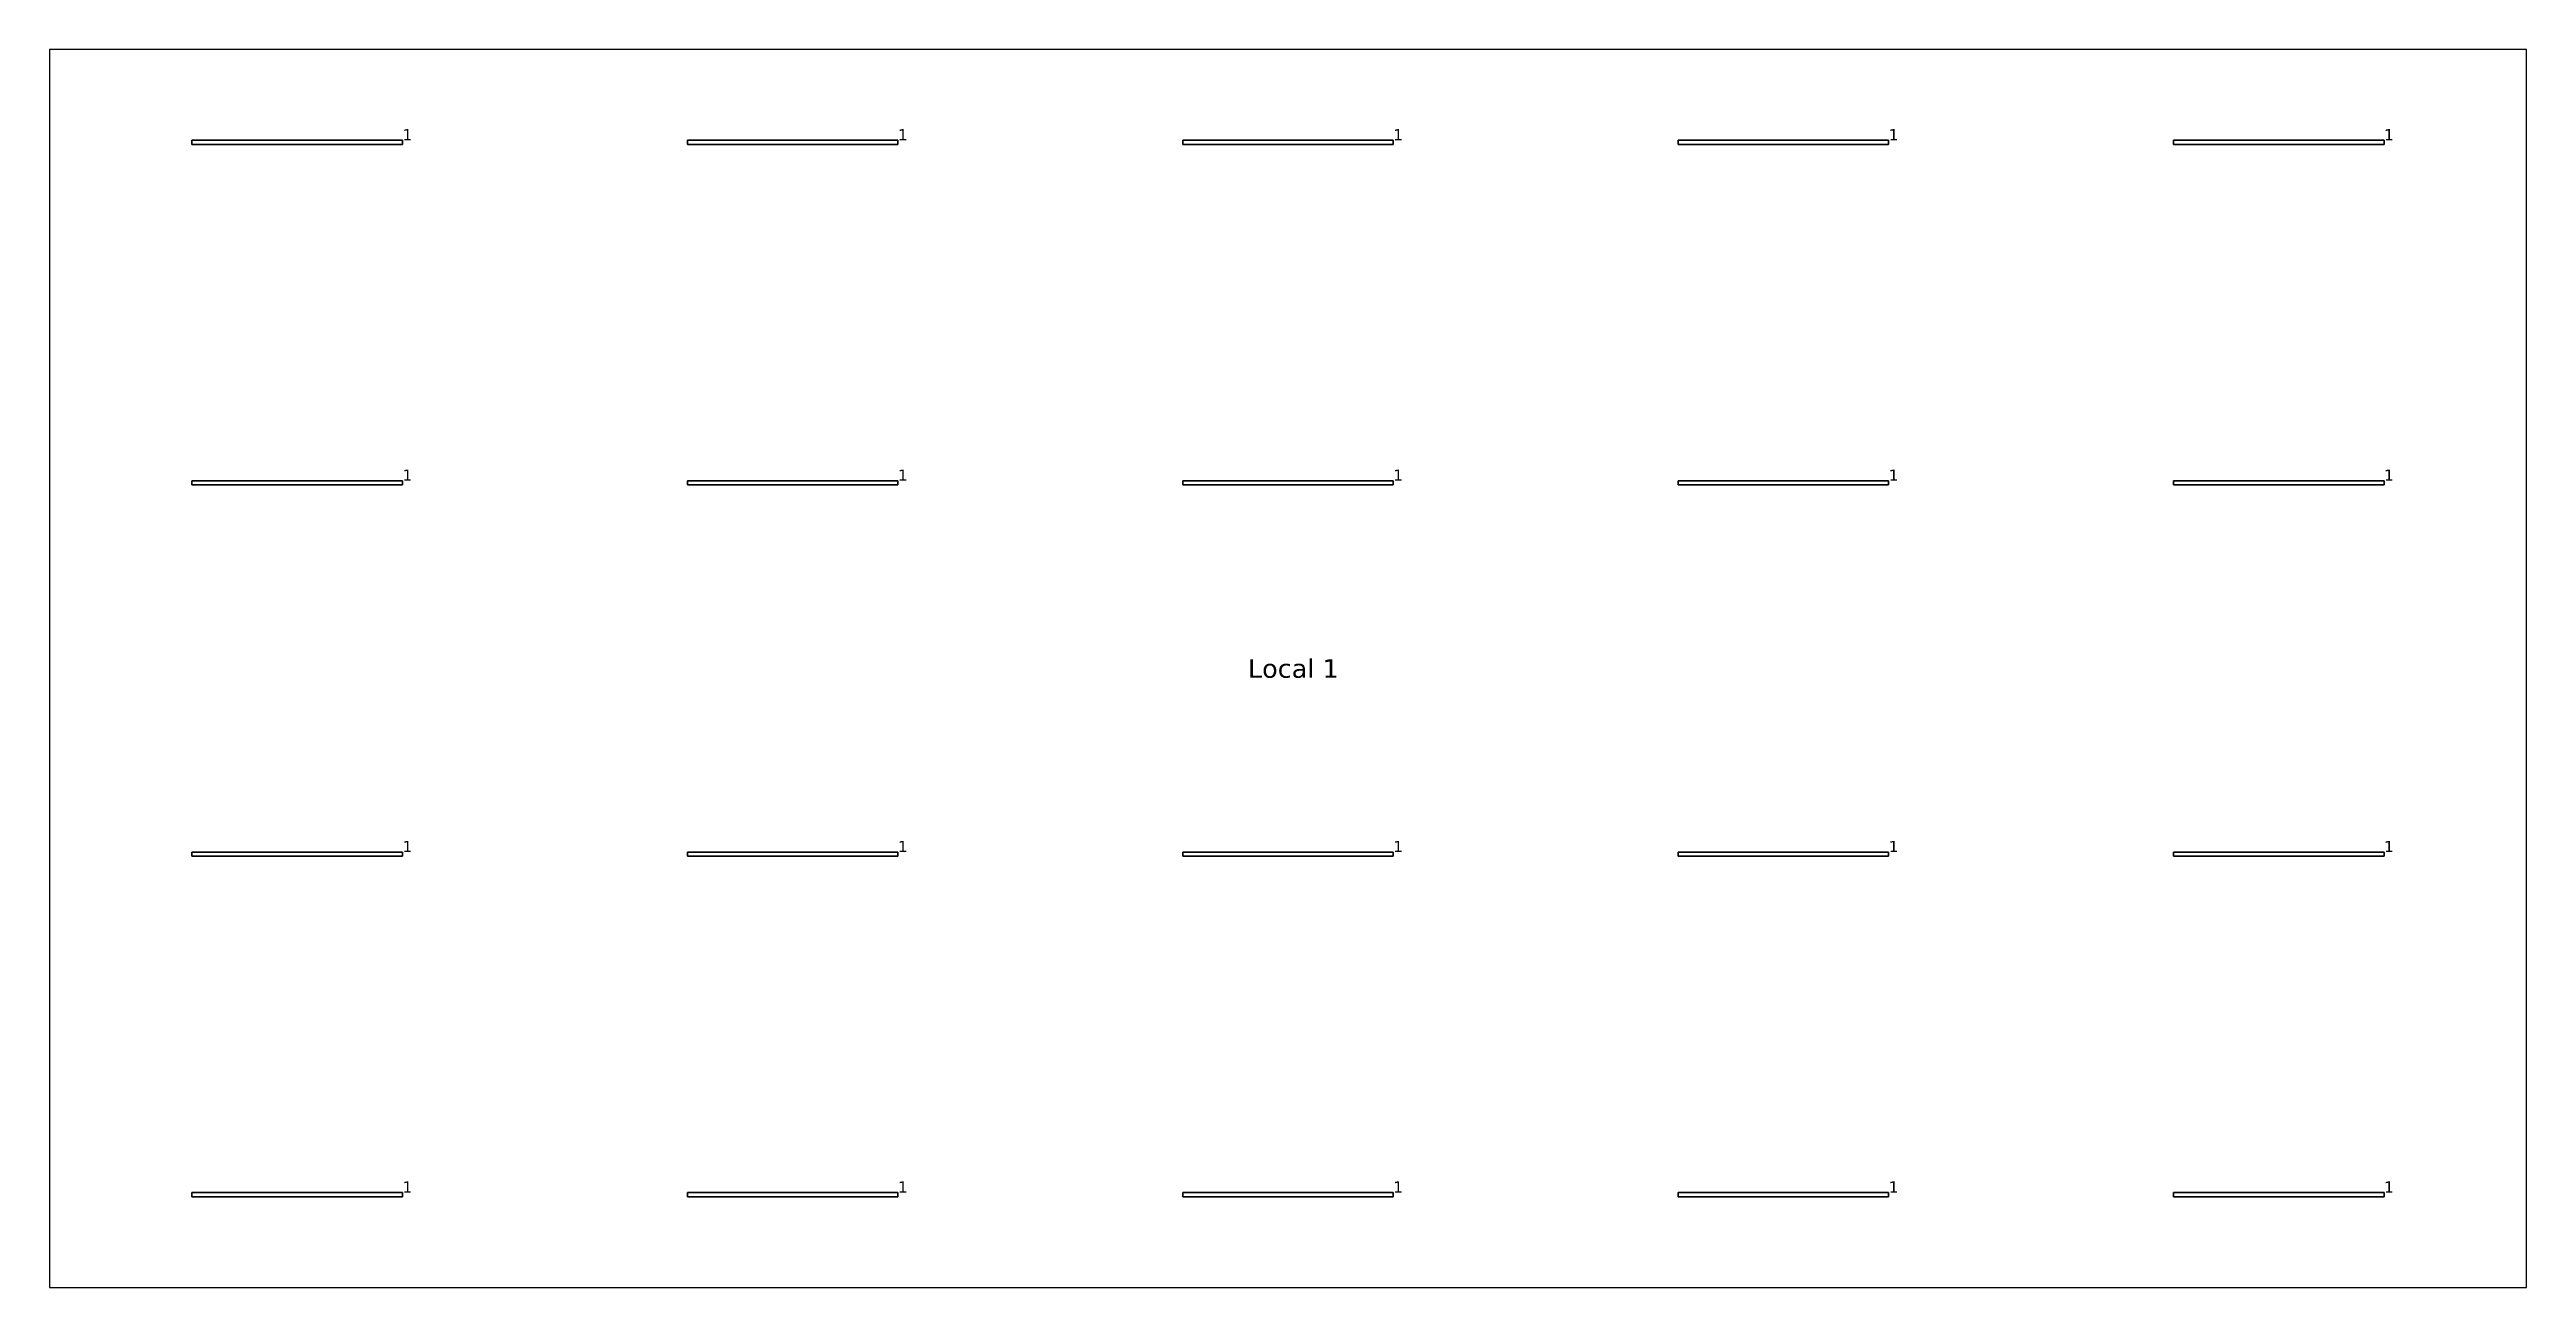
# Model space of a CAD drawing. Header units: inches. Extents: x 0 to 66.5, y 0 to 20.
# Drawn here: x 0 to 40, y 0 to 20 of the extents above; entities that cross this region are included whole.
import ezdxf

# ---------------------------------------------------------------- set-up
doc = ezdxf.new("R2010")
doc.units = ezdxf.units.IN
doc.header["$MEASUREMENT"] = 0
for name, color, linetype, true_color in [('DLX_CONT', 7, 'Continuous', 0x969696), ('DLX_DESC', 7, 'Continuous', 0x969696), ('DLX_LUM', 7, 'Continuous', 0xffd400), ('DLX_LUMKEY_IDX', 7, 'Continuous', 0x969696)]:
    doc.layers.add(name, color=color, linetype=linetype, true_color=true_color)
doc.styles.add('TableTextStyle', font='')
doc.styles.get('TableTextStyle').set_extended_font_data('VERDANA.TTF')

msp = doc.modelspace()

# ---------------------------------------------------------------- texts
at = {"layer": 'DLX_DESC', "style": 'TableTextStyle'}
msp.add_text('Local 1', height=0.3, dxfattribs=at).set_placement((19.353, 9.85))
at = {"layer": 'DLX_LUMKEY_IDX', "style": 'TableTextStyle'}
for p in [(5.7, 18.534), (13.7, 18.534), (21.7, 18.534), (29.7, 18.534), (37.7, 18.534), (5.7, 13.034), (13.7, 13.034), (21.7, 13.034), (29.7, 13.034), (37.7, 13.034), (5.7, 7.034), (13.7, 7.034), (21.7, 7.034), (29.7, 7.034), (37.7, 7.034), (5.7, 1.534), (13.7, 1.534), (21.7, 1.534), (29.7, 1.534), (37.7, 1.534)]:
    msp.add_text('1', height=0.18, dxfattribs=at).set_placement(p)

# ---------------------------------------------------------------- linework, layer by layer
at = {"layer": 'DLX_CONT'}
for points in [[(40, 20, 0), (0, 20, 0)], [(0, 20, 0), (0, 0, 0)], [(40, 0, 0), (40, 20, 0)], [(0, 0, 0), (40, 0, 0)]]:
    msp.add_polyline3d(points, dxfattribs=at)
at = {"layer": 'DLX_LUM'}
for points in [[(2.3, 18.466, 0), (2.3, 18.534, 0)], [(2.3, 18.534, 0), (2.3, 18.534, 0)], [(2.3, 18.534, 0), (2.3, 18.466, 0)], [(2.3, 18.534, 0), (5.7, 18.534, 0)], [(5.7, 18.534, 0), (2.3, 18.534, 0)], [(2.3, 18.534, 0), (2.3, 18.534, 0)], [(2.3, 18.534, 0), (2.3, 18.466, 0)], [(5.7, 18.534, 0), (2.3, 18.534, 0)], [(2.3, 18.466, 0), (2.3, 18.534, 0)], [(2.3, 18.534, 0), (5.7, 18.534, 0)], [(5.7, 18.466, 0), (2.3, 18.466, 0)], [(2.3, 18.466, 0), (2.3, 18.466, 0)], [(2.3, 18.466, 0), (5.7, 18.466, 0)], [(2.3, 18.466, 0), (2.3, 18.466, 0)], [(2.3, 18.466, 0), (5.7, 18.466, 0)], [(5.7, 18.466, 0), (2.3, 18.466, 0)], [(5.7, 18.534, 0), (5.7, 18.466, 0)], [(5.7, 18.466, 0), (5.7, 18.534, 0)], [(5.7, 18.534, 0), (5.7, 18.534, 0)], [(5.7, 18.534, 0), (5.7, 18.534, 0)], [(5.7, 18.466, 0), (5.7, 18.534, 0)], [(5.7, 18.534, 0), (5.7, 18.466, 0)], [(5.7, 18.466, 0), (5.7, 18.466, 0)], [(5.7, 18.466, 0), (5.7, 18.466, 0)], [(10.3, 18.466, 0), (10.3, 18.534, 0)], [(10.3, 18.534, 0), (10.3, 18.534, 0)], [(10.3, 18.534, 0), (10.3, 18.466, 0)], [(10.3, 18.534, 0), (13.7, 18.534, 0)], [(13.7, 18.534, 0), (10.3, 18.534, 0)], [(10.3, 18.534, 0), (10.3, 18.534, 0)], [(10.3, 18.534, 0), (10.3, 18.466, 0)], [(13.7, 18.534, 0), (10.3, 18.534, 0)], [(10.3, 18.466, 0), (10.3, 18.534, 0)], [(10.3, 18.534, 0), (13.7, 18.534, 0)], [(13.7, 18.466, 0), (10.3, 18.466, 0)], [(10.3, 18.466, 0), (10.3, 18.466, 0)], [(10.3, 18.466, 0), (13.7, 18.466, 0)], [(10.3, 18.466, 0), (10.3, 18.466, 0)], [(10.3, 18.466, 0), (13.7, 18.466, 0)], [(13.7, 18.466, 0), (10.3, 18.466, 0)], [(13.7, 18.534, 0), (13.7, 18.466, 0)], [(13.7, 18.466, 0), (13.7, 18.534, 0)], [(13.7, 18.534, 0), (13.7, 18.534, 0)], [(13.7, 18.534, 0), (13.7, 18.534, 0)], [(13.7, 18.466, 0), (13.7, 18.534, 0)], [(13.7, 18.534, 0), (13.7, 18.466, 0)], [(13.7, 18.466, 0), (13.7, 18.466, 0)], [(13.7, 18.466, 0), (13.7, 18.466, 0)], [(18.3, 18.466, 0), (18.3, 18.534, 0)], [(18.3, 18.534, 0), (18.3, 18.534, 0)], [(18.3, 18.534, 0), (18.3, 18.466, 0)], [(18.3, 18.534, 0), (21.7, 18.534, 0)], [(21.7, 18.534, 0), (18.3, 18.534, 0)], [(18.3, 18.534, 0), (18.3, 18.534, 0)], [(18.3, 18.534, 0), (18.3, 18.466, 0)], [(21.7, 18.534, 0), (18.3, 18.534, 0)], [(18.3, 18.466, 0), (18.3, 18.534, 0)], [(18.3, 18.534, 0), (21.7, 18.534, 0)], [(21.7, 18.466, 0), (18.3, 18.466, 0)], [(18.3, 18.466, 0), (18.3, 18.466, 0)], [(18.3, 18.466, 0), (21.7, 18.466, 0)], [(18.3, 18.466, 0), (18.3, 18.466, 0)], [(18.3, 18.466, 0), (21.7, 18.466, 0)], [(21.7, 18.466, 0), (18.3, 18.466, 0)], [(21.7, 18.534, 0), (21.7, 18.466, 0)], [(21.7, 18.466, 0), (21.7, 18.534, 0)], [(21.7, 18.534, 0), (21.7, 18.534, 0)], [(21.7, 18.534, 0), (21.7, 18.534, 0)], [(21.7, 18.466, 0), (21.7, 18.534, 0)], [(21.7, 18.534, 0), (21.7, 18.466, 0)], [(21.7, 18.466, 0), (21.7, 18.466, 0)], [(21.7, 18.466, 0), (21.7, 18.466, 0)], [(26.3, 18.466, 0), (26.3, 18.534, 0)], [(26.3, 18.534, 0), (26.3, 18.534, 0)], [(26.3, 18.534, 0), (26.3, 18.466, 0)], [(26.3, 18.534, 0), (29.7, 18.534, 0)], [(29.7, 18.534, 0), (26.3, 18.534, 0)], [(26.3, 18.534, 0), (26.3, 18.534, 0)], [(26.3, 18.534, 0), (26.3, 18.466, 0)], [(29.7, 18.534, 0), (26.3, 18.534, 0)], [(26.3, 18.466, 0), (26.3, 18.534, 0)], [(26.3, 18.534, 0), (29.7, 18.534, 0)], [(29.7, 18.466, 0), (26.3, 18.466, 0)], [(26.3, 18.466, 0), (26.3, 18.466, 0)], [(26.3, 18.466, 0), (29.7, 18.466, 0)], [(26.3, 18.466, 0), (26.3, 18.466, 0)], [(26.3, 18.466, 0), (29.7, 18.466, 0)], [(29.7, 18.466, 0), (26.3, 18.466, 0)], [(29.7, 18.534, 0), (29.7, 18.466, 0)], [(29.7, 18.466, 0), (29.7, 18.534, 0)], [(29.7, 18.534, 0), (29.7, 18.534, 0)], [(29.7, 18.534, 0), (29.7, 18.534, 0)], [(29.7, 18.466, 0), (29.7, 18.534, 0)], [(29.7, 18.534, 0), (29.7, 18.466, 0)], [(29.7, 18.466, 0), (29.7, 18.466, 0)], [(29.7, 18.466, 0), (29.7, 18.466, 0)], [(34.3, 18.466, 0), (34.3, 18.534, 0)], [(34.3, 18.534, 0), (34.3, 18.534, 0)], [(34.3, 18.534, 0), (34.3, 18.466, 0)], [(34.3, 18.534, 0), (37.7, 18.534, 0)], [(37.7, 18.534, 0), (34.3, 18.534, 0)], [(34.3, 18.534, 0), (34.3, 18.534, 0)], [(34.3, 18.534, 0), (34.3, 18.466, 0)], [(37.7, 18.534, 0), (34.3, 18.534, 0)], [(34.3, 18.466, 0), (34.3, 18.534, 0)], [(34.3, 18.534, 0), (37.7, 18.534, 0)], [(37.7, 18.466, 0), (34.3, 18.466, 0)], [(34.3, 18.466, 0), (34.3, 18.466, 0)], [(34.3, 18.466, 0), (37.7, 18.466, 0)], [(34.3, 18.466, 0), (34.3, 18.466, 0)], [(34.3, 18.466, 0), (37.7, 18.466, 0)], [(37.7, 18.466, 0), (34.3, 18.466, 0)], [(37.7, 18.534, 0), (37.7, 18.466, 0)], [(37.7, 18.466, 0), (37.7, 18.534, 0)], [(37.7, 18.534, 0), (37.7, 18.534, 0)], [(37.7, 18.534, 0), (37.7, 18.534, 0)], [(37.7, 18.466, 0), (37.7, 18.534, 0)], [(37.7, 18.534, 0), (37.7, 18.466, 0)], [(37.7, 18.466, 0), (37.7, 18.466, 0)], [(37.7, 18.466, 0), (37.7, 18.466, 0)], [(2.3, 12.966, 0), (2.3, 13.034, 0)], [(2.3, 13.034, 0), (2.3, 13.034, 0)], [(2.3, 13.034, 0), (2.3, 12.966, 0)], [(2.3, 13.034, 0), (5.7, 13.034, 0)], [(5.7, 13.034, 0), (2.3, 13.034, 0)], [(2.3, 13.034, 0), (2.3, 13.034, 0)], [(2.3, 13.034, 0), (2.3, 12.966, 0)], [(5.7, 13.034, 0), (2.3, 13.034, 0)], [(2.3, 12.966, 0), (2.3, 13.034, 0)], [(2.3, 13.034, 0), (5.7, 13.034, 0)], [(5.7, 12.966, 0), (2.3, 12.966, 0)], [(2.3, 12.966, 0), (2.3, 12.966, 0)], [(2.3, 12.966, 0), (5.7, 12.966, 0)], [(2.3, 12.966, 0), (2.3, 12.966, 0)], [(2.3, 12.966, 0), (5.7, 12.966, 0)], [(5.7, 12.966, 0), (2.3, 12.966, 0)], [(5.7, 13.034, 0), (5.7, 12.966, 0)], [(5.7, 12.966, 0), (5.7, 13.034, 0)], [(5.7, 13.034, 0), (5.7, 13.034, 0)], [(5.7, 13.034, 0), (5.7, 13.034, 0)], [(5.7, 12.966, 0), (5.7, 13.034, 0)], [(5.7, 13.034, 0), (5.7, 12.966, 0)], [(5.7, 12.966, 0), (5.7, 12.966, 0)], [(5.7, 12.966, 0), (5.7, 12.966, 0)], [(10.3, 12.966, 0), (10.3, 13.034, 0)], [(10.3, 13.034, 0), (10.3, 13.034, 0)], [(10.3, 13.034, 0), (10.3, 12.966, 0)], [(10.3, 13.034, 0), (13.7, 13.034, 0)], [(13.7, 13.034, 0), (10.3, 13.034, 0)], [(10.3, 13.034, 0), (10.3, 13.034, 0)], [(10.3, 13.034, 0), (10.3, 12.966, 0)], [(13.7, 13.034, 0), (10.3, 13.034, 0)], [(10.3, 12.966, 0), (10.3, 13.034, 0)], [(10.3, 13.034, 0), (13.7, 13.034, 0)], [(13.7, 12.966, 0), (10.3, 12.966, 0)], [(10.3, 12.966, 0), (10.3, 12.966, 0)], [(10.3, 12.966, 0), (13.7, 12.966, 0)], [(10.3, 12.966, 0), (10.3, 12.966, 0)], [(10.3, 12.966, 0), (13.7, 12.966, 0)], [(13.7, 12.966, 0), (10.3, 12.966, 0)], [(13.7, 13.034, 0), (13.7, 12.966, 0)], [(13.7, 12.966, 0), (13.7, 13.034, 0)], [(13.7, 13.034, 0), (13.7, 13.034, 0)], [(13.7, 13.034, 0), (13.7, 13.034, 0)], [(13.7, 12.966, 0), (13.7, 13.034, 0)], [(13.7, 13.034, 0), (13.7, 12.966, 0)], [(13.7, 12.966, 0), (13.7, 12.966, 0)], [(13.7, 12.966, 0), (13.7, 12.966, 0)], [(18.3, 12.966, 0), (18.3, 13.034, 0)], [(18.3, 13.034, 0), (18.3, 13.034, 0)], [(18.3, 13.034, 0), (18.3, 12.966, 0)], [(18.3, 13.034, 0), (21.7, 13.034, 0)], [(21.7, 13.034, 0), (18.3, 13.034, 0)], [(18.3, 13.034, 0), (18.3, 13.034, 0)], [(18.3, 13.034, 0), (18.3, 12.966, 0)], [(21.7, 13.034, 0), (18.3, 13.034, 0)], [(18.3, 12.966, 0), (18.3, 13.034, 0)], [(18.3, 13.034, 0), (21.7, 13.034, 0)], [(21.7, 12.966, 0), (18.3, 12.966, 0)], [(18.3, 12.966, 0), (18.3, 12.966, 0)], [(18.3, 12.966, 0), (21.7, 12.966, 0)], [(18.3, 12.966, 0), (18.3, 12.966, 0)], [(18.3, 12.966, 0), (21.7, 12.966, 0)], [(21.7, 12.966, 0), (18.3, 12.966, 0)], [(21.7, 13.034, 0), (21.7, 12.966, 0)], [(21.7, 12.966, 0), (21.7, 13.034, 0)], [(21.7, 13.034, 0), (21.7, 13.034, 0)], [(21.7, 13.034, 0), (21.7, 13.034, 0)], [(21.7, 12.966, 0), (21.7, 13.034, 0)], [(21.7, 13.034, 0), (21.7, 12.966, 0)], [(21.7, 12.966, 0), (21.7, 12.966, 0)], [(21.7, 12.966, 0), (21.7, 12.966, 0)], [(26.3, 12.966, 0), (26.3, 13.034, 0)], [(26.3, 13.034, 0), (26.3, 13.034, 0)], [(26.3, 13.034, 0), (26.3, 12.966, 0)], [(26.3, 13.034, 0), (29.7, 13.034, 0)], [(29.7, 13.034, 0), (26.3, 13.034, 0)], [(26.3, 13.034, 0), (26.3, 13.034, 0)], [(26.3, 13.034, 0), (26.3, 12.966, 0)], [(29.7, 13.034, 0), (26.3, 13.034, 0)], [(26.3, 12.966, 0), (26.3, 13.034, 0)], [(26.3, 13.034, 0), (29.7, 13.034, 0)], [(29.7, 12.966, 0), (26.3, 12.966, 0)], [(26.3, 12.966, 0), (26.3, 12.966, 0)], [(26.3, 12.966, 0), (29.7, 12.966, 0)], [(26.3, 12.966, 0), (26.3, 12.966, 0)], [(26.3, 12.966, 0), (29.7, 12.966, 0)], [(29.7, 12.966, 0), (26.3, 12.966, 0)], [(29.7, 13.034, 0), (29.7, 12.966, 0)], [(29.7, 12.966, 0), (29.7, 13.034, 0)], [(29.7, 13.034, 0), (29.7, 13.034, 0)], [(29.7, 13.034, 0), (29.7, 13.034, 0)], [(29.7, 12.966, 0), (29.7, 13.034, 0)], [(29.7, 13.034, 0), (29.7, 12.966, 0)], [(29.7, 12.966, 0), (29.7, 12.966, 0)], [(29.7, 12.966, 0), (29.7, 12.966, 0)], [(34.3, 12.966, 0), (34.3, 13.034, 0)], [(34.3, 13.034, 0), (34.3, 13.034, 0)], [(34.3, 13.034, 0), (34.3, 12.966, 0)], [(34.3, 13.034, 0), (37.7, 13.034, 0)], [(37.7, 13.034, 0), (34.3, 13.034, 0)], [(34.3, 13.034, 0), (34.3, 13.034, 0)], [(34.3, 13.034, 0), (34.3, 12.966, 0)], [(37.7, 13.034, 0), (34.3, 13.034, 0)], [(34.3, 12.966, 0), (34.3, 13.034, 0)], [(34.3, 13.034, 0), (37.7, 13.034, 0)], [(37.7, 12.966, 0), (34.3, 12.966, 0)], [(34.3, 12.966, 0), (34.3, 12.966, 0)], [(34.3, 12.966, 0), (37.7, 12.966, 0)], [(34.3, 12.966, 0), (34.3, 12.966, 0)], [(34.3, 12.966, 0), (37.7, 12.966, 0)], [(37.7, 12.966, 0), (34.3, 12.966, 0)], [(37.7, 13.034, 0), (37.7, 12.966, 0)], [(37.7, 12.966, 0), (37.7, 13.034, 0)], [(37.7, 13.034, 0), (37.7, 13.034, 0)], [(37.7, 13.034, 0), (37.7, 13.034, 0)], [(37.7, 12.966, 0), (37.7, 13.034, 0)], [(37.7, 13.034, 0), (37.7, 12.966, 0)], [(37.7, 12.966, 0), (37.7, 12.966, 0)], [(37.7, 12.966, 0), (37.7, 12.966, 0)], [(2.3, 6.966, 0), (2.3, 7.034, 0)], [(2.3, 7.034, 0), (2.3, 7.034, 0)], [(2.3, 7.034, 0), (2.3, 6.966, 0)], [(2.3, 7.034, 0), (5.7, 7.034, 0)], [(5.7, 7.034, 0), (2.3, 7.034, 0)], [(2.3, 7.034, 0), (2.3, 7.034, 0)], [(2.3, 7.034, 0), (2.3, 6.966, 0)], [(5.7, 7.034, 0), (2.3, 7.034, 0)], [(2.3, 6.966, 0), (2.3, 7.034, 0)], [(2.3, 7.034, 0), (5.7, 7.034, 0)], [(5.7, 6.966, 0), (2.3, 6.966, 0)], [(2.3, 6.966, 0), (2.3, 6.966, 0)], [(2.3, 6.966, 0), (5.7, 6.966, 0)], [(2.3, 6.966, 0), (2.3, 6.966, 0)], [(2.3, 6.966, 0), (5.7, 6.966, 0)], [(5.7, 6.966, 0), (2.3, 6.966, 0)], [(5.7, 7.034, 0), (5.7, 6.966, 0)], [(5.7, 6.966, 0), (5.7, 7.034, 0)], [(5.7, 7.034, 0), (5.7, 7.034, 0)], [(5.7, 7.034, 0), (5.7, 7.034, 0)], [(5.7, 6.966, 0), (5.7, 7.034, 0)], [(5.7, 7.034, 0), (5.7, 6.966, 0)], [(5.7, 6.966, 0), (5.7, 6.966, 0)], [(5.7, 6.966, 0), (5.7, 6.966, 0)], [(10.3, 6.966, 0), (10.3, 7.034, 0)], [(10.3, 7.034, 0), (10.3, 7.034, 0)], [(10.3, 7.034, 0), (10.3, 6.966, 0)], [(10.3, 7.034, 0), (13.7, 7.034, 0)], [(13.7, 7.034, 0), (10.3, 7.034, 0)], [(10.3, 7.034, 0), (10.3, 7.034, 0)], [(10.3, 7.034, 0), (10.3, 6.966, 0)], [(13.7, 7.034, 0), (10.3, 7.034, 0)], [(10.3, 6.966, 0), (10.3, 7.034, 0)], [(10.3, 7.034, 0), (13.7, 7.034, 0)], [(13.7, 6.966, 0), (10.3, 6.966, 0)], [(10.3, 6.966, 0), (10.3, 6.966, 0)], [(10.3, 6.966, 0), (13.7, 6.966, 0)], [(10.3, 6.966, 0), (10.3, 6.966, 0)], [(10.3, 6.966, 0), (13.7, 6.966, 0)], [(13.7, 6.966, 0), (10.3, 6.966, 0)], [(13.7, 7.034, 0), (13.7, 6.966, 0)], [(13.7, 6.966, 0), (13.7, 7.034, 0)], [(13.7, 7.034, 0), (13.7, 7.034, 0)], [(13.7, 7.034, 0), (13.7, 7.034, 0)], [(13.7, 6.966, 0), (13.7, 7.034, 0)], [(13.7, 7.034, 0), (13.7, 6.966, 0)], [(13.7, 6.966, 0), (13.7, 6.966, 0)], [(13.7, 6.966, 0), (13.7, 6.966, 0)], [(18.3, 6.966, 0), (18.3, 7.034, 0)], [(18.3, 7.034, 0), (18.3, 7.034, 0)], [(18.3, 7.034, 0), (18.3, 6.966, 0)], [(18.3, 7.034, 0), (21.7, 7.034, 0)], [(21.7, 7.034, 0), (18.3, 7.034, 0)], [(18.3, 7.034, 0), (18.3, 7.034, 0)], [(18.3, 7.034, 0), (18.3, 6.966, 0)], [(21.7, 7.034, 0), (18.3, 7.034, 0)], [(18.3, 6.966, 0), (18.3, 7.034, 0)], [(18.3, 7.034, 0), (21.7, 7.034, 0)], [(21.7, 6.966, 0), (18.3, 6.966, 0)], [(18.3, 6.966, 0), (18.3, 6.966, 0)], [(18.3, 6.966, 0), (21.7, 6.966, 0)], [(18.3, 6.966, 0), (18.3, 6.966, 0)], [(18.3, 6.966, 0), (21.7, 6.966, 0)], [(21.7, 6.966, 0), (18.3, 6.966, 0)], [(21.7, 7.034, 0), (21.7, 6.966, 0)], [(21.7, 6.966, 0), (21.7, 7.034, 0)], [(21.7, 7.034, 0), (21.7, 7.034, 0)], [(21.7, 7.034, 0), (21.7, 7.034, 0)], [(21.7, 6.966, 0), (21.7, 7.034, 0)], [(21.7, 7.034, 0), (21.7, 6.966, 0)], [(21.7, 6.966, 0), (21.7, 6.966, 0)], [(21.7, 6.966, 0), (21.7, 6.966, 0)], [(26.3, 6.966, 0), (26.3, 7.034, 0)], [(26.3, 7.034, 0), (26.3, 7.034, 0)], [(26.3, 7.034, 0), (26.3, 6.966, 0)], [(26.3, 7.034, 0), (29.7, 7.034, 0)], [(29.7, 7.034, 0), (26.3, 7.034, 0)], [(26.3, 7.034, 0), (26.3, 7.034, 0)], [(26.3, 7.034, 0), (26.3, 6.966, 0)], [(29.7, 7.034, 0), (26.3, 7.034, 0)], [(26.3, 6.966, 0), (26.3, 7.034, 0)], [(26.3, 7.034, 0), (29.7, 7.034, 0)], [(29.7, 6.966, 0), (26.3, 6.966, 0)], [(26.3, 6.966, 0), (26.3, 6.966, 0)], [(26.3, 6.966, 0), (29.7, 6.966, 0)], [(26.3, 6.966, 0), (26.3, 6.966, 0)], [(26.3, 6.966, 0), (29.7, 6.966, 0)], [(29.7, 6.966, 0), (26.3, 6.966, 0)], [(29.7, 7.034, 0), (29.7, 6.966, 0)], [(29.7, 6.966, 0), (29.7, 7.034, 0)], [(29.7, 7.034, 0), (29.7, 7.034, 0)], [(29.7, 7.034, 0), (29.7, 7.034, 0)], [(29.7, 6.966, 0), (29.7, 7.034, 0)], [(29.7, 7.034, 0), (29.7, 6.966, 0)], [(29.7, 6.966, 0), (29.7, 6.966, 0)], [(29.7, 6.966, 0), (29.7, 6.966, 0)], [(34.3, 6.966, 0), (34.3, 7.034, 0)], [(34.3, 7.034, 0), (34.3, 7.034, 0)], [(34.3, 7.034, 0), (34.3, 6.966, 0)], [(34.3, 7.034, 0), (37.7, 7.034, 0)], [(37.7, 7.034, 0), (34.3, 7.034, 0)], [(34.3, 7.034, 0), (34.3, 7.034, 0)], [(34.3, 7.034, 0), (34.3, 6.966, 0)], [(37.7, 7.034, 0), (34.3, 7.034, 0)], [(34.3, 6.966, 0), (34.3, 7.034, 0)], [(34.3, 7.034, 0), (37.7, 7.034, 0)], [(37.7, 6.966, 0), (34.3, 6.966, 0)], [(34.3, 6.966, 0), (34.3, 6.966, 0)], [(34.3, 6.966, 0), (37.7, 6.966, 0)], [(34.3, 6.966, 0), (34.3, 6.966, 0)], [(34.3, 6.966, 0), (37.7, 6.966, 0)], [(37.7, 6.966, 0), (34.3, 6.966, 0)], [(37.7, 7.034, 0), (37.7, 6.966, 0)], [(37.7, 6.966, 0), (37.7, 7.034, 0)], [(37.7, 7.034, 0), (37.7, 7.034, 0)], [(37.7, 7.034, 0), (37.7, 7.034, 0)], [(37.7, 6.966, 0), (37.7, 7.034, 0)], [(37.7, 7.034, 0), (37.7, 6.966, 0)], [(37.7, 6.966, 0), (37.7, 6.966, 0)], [(37.7, 6.966, 0), (37.7, 6.966, 0)], [(2.3, 1.466, 0), (2.3, 1.534, 0)], [(2.3, 1.534, 0), (2.3, 1.534, 0)], [(2.3, 1.534, 0), (2.3, 1.466, 0)], [(2.3, 1.534, 0), (5.7, 1.534, 0)], [(5.7, 1.534, 0), (2.3, 1.534, 0)], [(2.3, 1.534, 0), (2.3, 1.534, 0)], [(2.3, 1.534, 0), (2.3, 1.466, 0)], [(5.7, 1.534, 0), (2.3, 1.534, 0)], [(2.3, 1.466, 0), (2.3, 1.534, 0)], [(2.3, 1.534, 0), (5.7, 1.534, 0)], [(5.7, 1.466, 0), (2.3, 1.466, 0)], [(2.3, 1.466, 0), (2.3, 1.466, 0)], [(2.3, 1.466, 0), (5.7, 1.466, 0)], [(2.3, 1.466, 0), (2.3, 1.466, 0)], [(2.3, 1.466, 0), (5.7, 1.466, 0)], [(5.7, 1.466, 0), (2.3, 1.466, 0)], [(5.7, 1.534, 0), (5.7, 1.466, 0)], [(5.7, 1.466, 0), (5.7, 1.534, 0)], [(5.7, 1.534, 0), (5.7, 1.534, 0)], [(5.7, 1.534, 0), (5.7, 1.534, 0)], [(5.7, 1.466, 0), (5.7, 1.534, 0)], [(5.7, 1.534, 0), (5.7, 1.466, 0)], [(5.7, 1.466, 0), (5.7, 1.466, 0)], [(5.7, 1.466, 0), (5.7, 1.466, 0)], [(10.3, 1.466, 0), (10.3, 1.534, 0)], [(10.3, 1.534, 0), (10.3, 1.534, 0)], [(10.3, 1.534, 0), (10.3, 1.466, 0)], [(10.3, 1.534, 0), (13.7, 1.534, 0)], [(13.7, 1.534, 0), (10.3, 1.534, 0)], [(10.3, 1.534, 0), (10.3, 1.534, 0)], [(10.3, 1.534, 0), (10.3, 1.466, 0)], [(13.7, 1.534, 0), (10.3, 1.534, 0)], [(10.3, 1.466, 0), (10.3, 1.534, 0)], [(10.3, 1.534, 0), (13.7, 1.534, 0)], [(13.7, 1.466, 0), (10.3, 1.466, 0)], [(10.3, 1.466, 0), (10.3, 1.466, 0)], [(10.3, 1.466, 0), (13.7, 1.466, 0)], [(10.3, 1.466, 0), (10.3, 1.466, 0)], [(10.3, 1.466, 0), (13.7, 1.466, 0)], [(13.7, 1.466, 0), (10.3, 1.466, 0)], [(13.7, 1.534, 0), (13.7, 1.466, 0)], [(13.7, 1.466, 0), (13.7, 1.534, 0)], [(13.7, 1.534, 0), (13.7, 1.534, 0)], [(13.7, 1.534, 0), (13.7, 1.534, 0)], [(13.7, 1.466, 0), (13.7, 1.534, 0)], [(13.7, 1.534, 0), (13.7, 1.466, 0)], [(13.7, 1.466, 0), (13.7, 1.466, 0)], [(13.7, 1.466, 0), (13.7, 1.466, 0)], [(18.3, 1.466, 0), (18.3, 1.534, 0)], [(18.3, 1.534, 0), (18.3, 1.534, 0)], [(18.3, 1.534, 0), (18.3, 1.466, 0)], [(18.3, 1.534, 0), (21.7, 1.534, 0)], [(21.7, 1.534, 0), (18.3, 1.534, 0)], [(18.3, 1.534, 0), (18.3, 1.534, 0)], [(18.3, 1.534, 0), (18.3, 1.466, 0)], [(21.7, 1.534, 0), (18.3, 1.534, 0)], [(18.3, 1.466, 0), (18.3, 1.534, 0)], [(18.3, 1.534, 0), (21.7, 1.534, 0)], [(21.7, 1.466, 0), (18.3, 1.466, 0)], [(18.3, 1.466, 0), (18.3, 1.466, 0)], [(18.3, 1.466, 0), (21.7, 1.466, 0)], [(18.3, 1.466, 0), (18.3, 1.466, 0)], [(18.3, 1.466, 0), (21.7, 1.466, 0)], [(21.7, 1.466, 0), (18.3, 1.466, 0)], [(21.7, 1.534, 0), (21.7, 1.466, 0)], [(21.7, 1.466, 0), (21.7, 1.534, 0)], [(21.7, 1.534, 0), (21.7, 1.534, 0)], [(21.7, 1.534, 0), (21.7, 1.534, 0)], [(21.7, 1.466, 0), (21.7, 1.534, 0)], [(21.7, 1.534, 0), (21.7, 1.466, 0)], [(21.7, 1.466, 0), (21.7, 1.466, 0)], [(21.7, 1.466, 0), (21.7, 1.466, 0)], [(26.3, 1.466, 0), (26.3, 1.534, 0)], [(26.3, 1.534, 0), (26.3, 1.534, 0)], [(26.3, 1.534, 0), (26.3, 1.466, 0)], [(26.3, 1.534, 0), (29.7, 1.534, 0)], [(29.7, 1.534, 0), (26.3, 1.534, 0)], [(26.3, 1.534, 0), (26.3, 1.534, 0)], [(26.3, 1.534, 0), (26.3, 1.466, 0)], [(29.7, 1.534, 0), (26.3, 1.534, 0)], [(26.3, 1.466, 0), (26.3, 1.534, 0)], [(26.3, 1.534, 0), (29.7, 1.534, 0)], [(29.7, 1.466, 0), (26.3, 1.466, 0)], [(26.3, 1.466, 0), (26.3, 1.466, 0)], [(26.3, 1.466, 0), (29.7, 1.466, 0)], [(26.3, 1.466, 0), (26.3, 1.466, 0)], [(26.3, 1.466, 0), (29.7, 1.466, 0)], [(29.7, 1.466, 0), (26.3, 1.466, 0)], [(29.7, 1.534, 0), (29.7, 1.466, 0)], [(29.7, 1.466, 0), (29.7, 1.534, 0)], [(29.7, 1.534, 0), (29.7, 1.534, 0)], [(29.7, 1.534, 0), (29.7, 1.534, 0)], [(29.7, 1.466, 0), (29.7, 1.534, 0)], [(29.7, 1.534, 0), (29.7, 1.466, 0)], [(29.7, 1.466, 0), (29.7, 1.466, 0)], [(29.7, 1.466, 0), (29.7, 1.466, 0)], [(34.3, 1.466, 0), (34.3, 1.534, 0)], [(34.3, 1.534, 0), (34.3, 1.534, 0)], [(34.3, 1.534, 0), (34.3, 1.466, 0)], [(34.3, 1.534, 0), (37.7, 1.534, 0)], [(37.7, 1.534, 0), (34.3, 1.534, 0)], [(34.3, 1.534, 0), (34.3, 1.534, 0)], [(34.3, 1.534, 0), (34.3, 1.466, 0)], [(37.7, 1.534, 0), (34.3, 1.534, 0)], [(34.3, 1.466, 0), (34.3, 1.534, 0)], [(34.3, 1.534, 0), (37.7, 1.534, 0)], [(37.7, 1.466, 0), (34.3, 1.466, 0)], [(34.3, 1.466, 0), (34.3, 1.466, 0)], [(34.3, 1.466, 0), (37.7, 1.466, 0)], [(34.3, 1.466, 0), (34.3, 1.466, 0)], [(34.3, 1.466, 0), (37.7, 1.466, 0)], [(37.7, 1.466, 0), (34.3, 1.466, 0)], [(37.7, 1.534, 0), (37.7, 1.466, 0)], [(37.7, 1.466, 0), (37.7, 1.534, 0)], [(37.7, 1.534, 0), (37.7, 1.534, 0)], [(37.7, 1.534, 0), (37.7, 1.534, 0)], [(37.7, 1.466, 0), (37.7, 1.534, 0)], [(37.7, 1.534, 0), (37.7, 1.466, 0)], [(37.7, 1.466, 0), (37.7, 1.466, 0)], [(37.7, 1.466, 0), (37.7, 1.466, 0)]]:
    msp.add_polyline3d(points, dxfattribs=at)

msp.set_redraw_order([(e.dxf.handle, doc.entitydb.next_handle()) for e in msp.query("TEXT MTEXT ATTDEF DIMENSION ARC_DIMENSION")])  # texts and dimensions are drawn at this point

doc.saveas('drawing.dxf')
